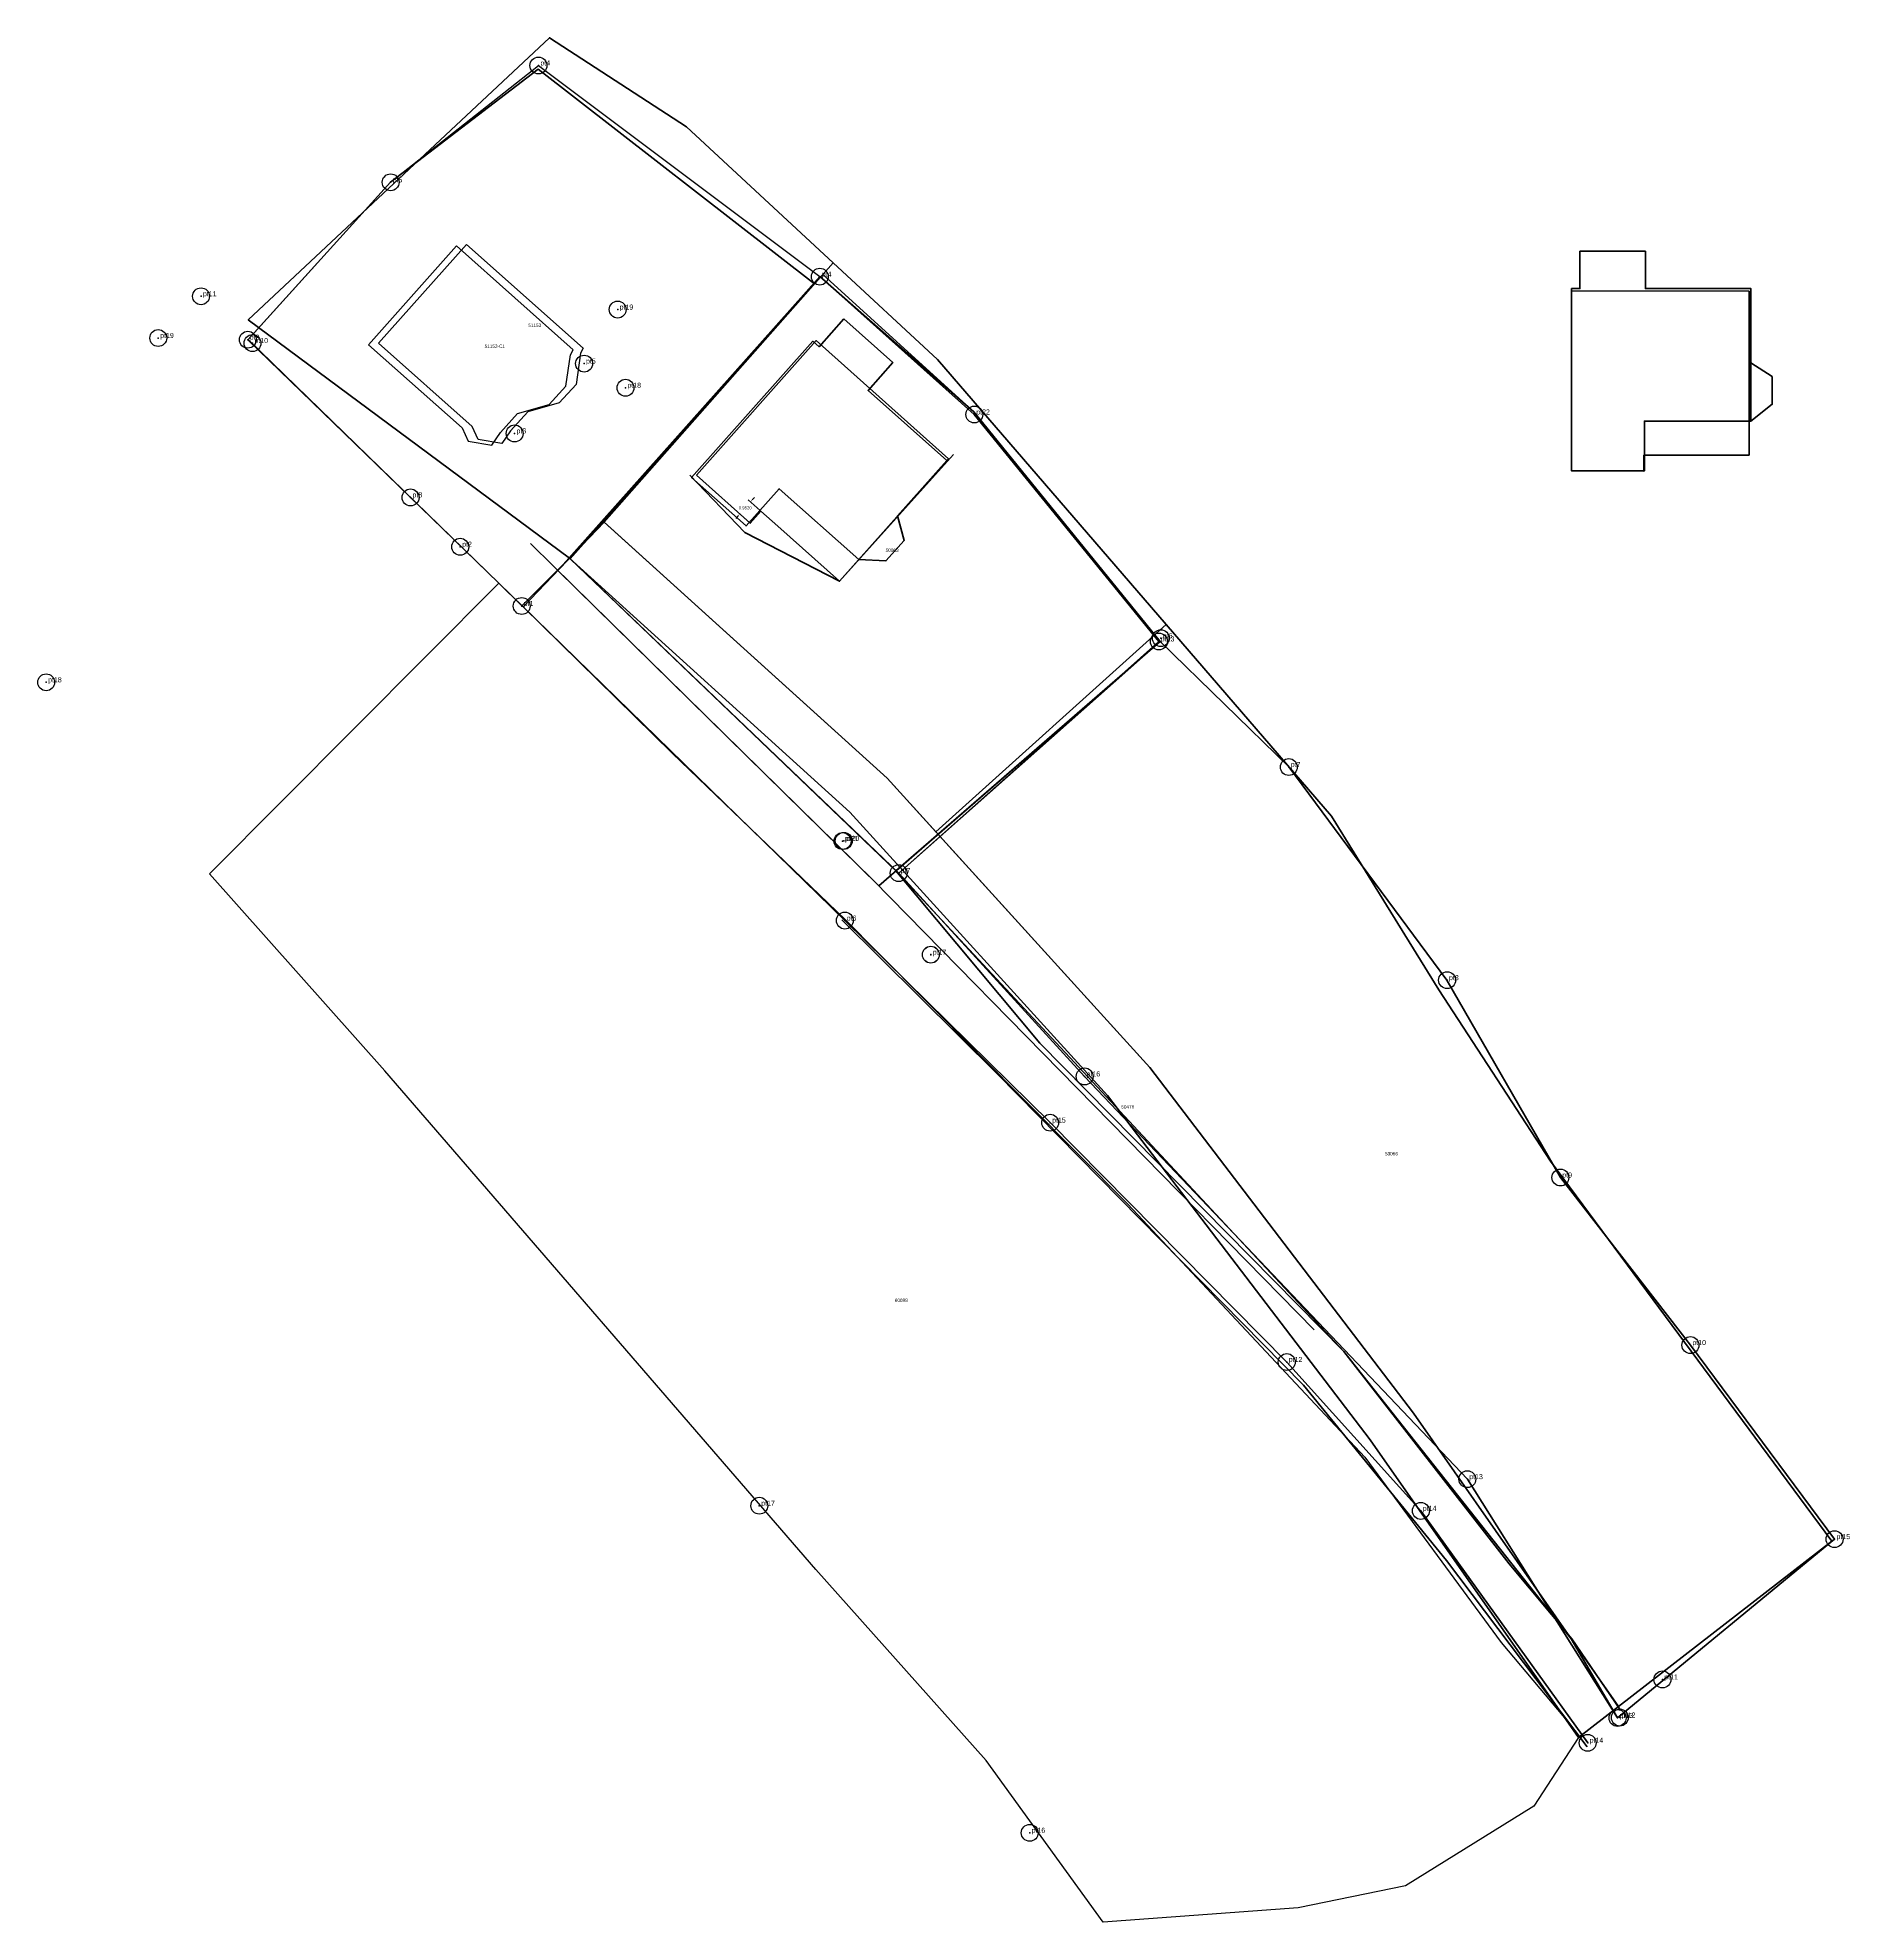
# Model space of a CAD drawing. Header units: inches. Extents: x 377390 to 393736, y 676777 to 701961.
# Drawn here: x 383196.2 to 383303.5, y 683663.4 to 683775 of the extents above; entities that cross this region are included whole.
import ezdxf

# ---------------------------------------------------------------- set-up
doc = ezdxf.new("R2010")
doc.units = ezdxf.units.IN
doc.header["$MEASUREMENT"] = 0
doc.header["$PDMODE"] = 32
doc.header["$PDSIZE"] = 1
for name, color, linetype, true_color in [('CONSTRUCTII_ACTIVE', 7, 'Continuous', 0xd058bf), ('IMOBILE_ACTIVE', 7, 'Continuous', 0x315762), ('LABEL', 7, 'Continuous', 0x315762)]:
    doc.layers.add(name, color=color, linetype=linetype, true_color=true_color)
doc.layers.add('corp', color=1, linetype='Continuous', lineweight=0)
doc.layers.add('Store', color=7, linetype='Continuous')
doc.layers.add('Store_Mark', color=7, linetype='Continuous')
doc.dimstyles.get("Standard").update_dxf_attribs({"dimtxt": 0.18, "dimasz": 0.18, "dimexe": 0.18, "dimexo": 0.0625, "dimgap": 0.09, "dimtad": 0, "dimtih": 1, "dimtoh": 1, "dimdec": 4, "dimzin": 0, "dimdsep": 46, "dimtxsty": 'Standard', "dimcen": 0.09, "dimadec": 0, "dimazin": 0, "dimtfac": 1, "dimtdec": 4, "dimtofl": 0, "dimtmove": 0, "dimatfit": 3, "dimfxl": 1, "dimtolj": 1, "dimtzin": 0, "dimarcsym": 0})
picture_1 = doc.add_image_def('image1.ecw', size_in_pixel=(23609, 17798))
picture_2 = doc.add_image_def('image2.ecw', size_in_pixel=(32692, 41531))

# ---------------------------------------------------------------- blocks, each defined once
blk = doc.blocks.new('A$C399831D9')
at = {"layer": 'Store', "color": 1}
for p in [(29.65, 105.16, 160.32), (20.9, 98.24, 160.36), (9.67, 91.49, 160.55), (7.14, 89.02, 160.33), (12.44, 88.92, 160.33), (12.72, 88.72, 159.98), (55.46, 84.49, 160.32), (28.24, 83.37, 160.85), (22.08, 79.58, 160.34), (25.02, 76.66, 160.5), (28.66, 73.15, 160.48), (66.39, 71.05, 160.4), (0.5, 68.63, 159.93), (47.66, 59.23, 160.3), (47.73, 59.24, 160.31), (50.98, 57.33, 160.5), (47.79, 54.52, 160.37), (73.96, 28.38, 160.51), (42.73, 19.87, 159.85), (106.4, 17.89, 159.77), (93.55, 7.3, 159.77), (91.78, 5.83, 159.46), (58.74, 0.5, 159.39)]:
    blk.add_point(p, dxfattribs=at)
at = {"layer": 'Store_Mark', "color": 1}
for s, p in [(' pt4', (29.65, 105.16)), (' pt5', (20.9, 98.24)), (' pt11', (9.67, 91.49)), (' pt19', (7.14, 89.02)), (' pt9', (12.44, 88.92)), (' pt10', (12.72, 88.72)), (' pt22', (55.46, 84.49)), (' pt3', (28.24, 83.37)), (' pt8', (22.08, 79.58)), (' pt2', (25.02, 76.66)), (' pt1', (28.66, 73.15)), (' pt23', (66.39, 71.05)), (' pt18', (0.5, 68.63)), (' pt21', (47.66, 59.23)), (' pt20', (47.73, 59.24)), (' pt7', (50.98, 57.33)), (' pt6', (47.79, 54.52)), (' pt12', (73.96, 28.38)), (' pt17', (42.73, 19.87)), (' pt15', (106.4, 17.89)), (' pt13', (93.55, 7.3)), (' pt14', (91.78, 5.83)), (' pt16', (58.74, 0.5))]:
    blk.add_text(s, height=0.3, dxfattribs=at).set_placement(p)
blk = doc.blocks.new('A$C6A104770')
at = {"layer": 'Store'}
for p in [(14.46, 85.83, 160.02), (2.49, 83.88, 159.88), (0.5, 80.68, 158.63), (2.95, 79.25, 159.94), (34.65, 64.42, 160.14), (42.23, 56.79, 159.71), (21.03, 45.68, 159.58), (51.6, 44.17, 161.47), (30.14, 38.47, 159.65), (28.1, 35.73, 159.66), (58.31, 32.48, 160.08), (66.01, 22.56, 159.71), (52.8, 14.62, 159.63), (50.05, 12.74, 159.55), (64.35, 2.76, 159.11), (61.83, 0.5, 159.16)]:
    blk.add_point(p, dxfattribs=at)
at = {"layer": 'Store_Mark'}
for s, p in [(' pt4', (14.46, 85.83)), (' pt19', (2.49, 83.88)), (' pt5', (0.5, 80.68)), (' pt18', (2.95, 79.25)), (' pt6', (34.65, 64.42)), (' pt7', (42.23, 56.79)), (' pt17', (21.03, 45.68)), (' pt8', (51.6, 44.17)), (' pt16', (30.14, 38.47)), (' pt15', (28.1, 35.73)), (' pt9', (58.31, 32.48)), (' pt10', (66.01, 22.56)), (' pt13', (52.8, 14.62)), (' pt14', (50.05, 12.74)), (' pt11', (64.35, 2.76)), (' pt12', (61.83, 0.5))]:
    blk.add_text(s, height=0.3, dxfattribs=at).set_placement(p)
blk = doc.blocks.new('*D252')
at = {"color": 0, "lineweight": -2, "transparency": 16777216}
for p, q in [((383239.02, 683746.96), (383238.31, 683747.59)), ((383238.56, 683747.61), (383238.68, 683747.74)), ((383237.69, 683746.63), (383237.57, 683746.49)), ((383238.38, 683746.25), (383237.68, 683746.88))]:
    blk.add_line(p, q, dxfattribs=at)
at = {"color": 0, "lineweight": 90, "transparency": 16777216}
for points in [[(383238.54, 683747.63), (383238.58, 683747.59), (383238.44, 683747.47)], [(383237.67, 683746.65), (383237.71, 683746.61), (383237.81, 683746.76)]]:
    blk.add_solid(points, dxfattribs=at)
at = {"layer": 'Defpoints', "color": 0, "lineweight": 90, "transparency": 16777216}
for p in [(383238.44, 683747.47), (383239.06, 683746.92), (383238.43, 683746.21)]:
    blk.add_point(p, dxfattribs=at)
at = {"color": 0, "lineweight": 90, "transparency": 16777216, "insert": (383238.13, 683747.12), "char_height": 0.18, "attachment_point": 5}
blk.add_mtext('\\A1;0.9520', dxfattribs=at)

msp = doc.modelspace()

# ---------------------------------------------------------------- linework, layer by layer
at = {"color": 200, "lineweight": 90, "elevation": 160.3268}
msp.add_lwpolyline([(383208.67498, 683757.07665), (383217.1354, 683766.3978), (383225.8682, 683773.0866), (383242.2343, 683760.3879), (383229.78, 683746.27), (383224.97886, 683741.25814), (383223.535, 683742.662), (383216.28257, 683749.71017)], close=True, dxfattribs=at)
for points in [[(383217.1354, 683766.3978), (383225.88632, 683773.31349)], [(383225.88632, 683773.31349), (383242.5461, 683760.81345)]]:
    msp.add_lwpolyline(points)
at = {"color": 172, "lineweight": 90}
for points in [[(383297.67901, 683752.25131), (383291.37408, 683752.25131), (383291.37408, 683749.30131), (383287.06408, 683749.30131), (383287.06408, 683760.10131), (383287.55408, 683760.10131), (383287.55408, 683762.31131), (383291.43408, 683762.31131), (383291.43408, 683760.10131), (383297.67901, 683760.10131), (383297.67901, 683752.25131)], [(383297.67901, 683755.70131), (383298.93901, 683754.88743), (383298.93901, 683753.25743), (383297.67901, 683752.25131)], [(383247.21913, 683725.48265), (383262.699, 683739.202), (383270.32225, 683731.77326), (383279.68375, 683719.14784), (383286.3982, 683707.45942), (383294.1001, 683697.53927), (383302.63033, 683686.04778), (383289.78119, 683675.45413), (383287.04088, 683680.135), (383273.57, 683697.157), (383247.06103, 683725.61039)]]:
    msp.add_lwpolyline(points, dxfattribs=at)
at = {"color": 20, "lineweight": 90}
msp.add_lwpolyline([(383242.5461, 683760.81345), (383251.67, 683752.812), (383262.699, 683739.202), (383246.04967, 683724.73137), (383227.03539, 683743.40493)], close=True, dxfattribs=at)
for points in [[(383242.5461, 683760.81345), (383251.69036, 683752.64615), (383262.62258, 683739.20264), (383247.21985, 683725.48329), (383227.73, 683744.13), (383242.5461, 683760.81345)], [(383225.40765, 683745.00575), (383226.76919, 683743.66619), (383245.73165, 683725.05575), (383271.82444, 683698.44057)], [(383223.53501, 683742.66201), (383224.89654, 683741.32244)]]:
    msp.add_lwpolyline(points, dxfattribs=at)
at = {"color": 164, "lineweight": 120}
for points, elevation in [([(383262.699, 683739.202), (383251.67, 683752.812), (383242.72, 683760.931), (383227.7725, 683744.09147)], 160.18), ([(383250.463, 683750.273), (383243.714, 683742.775), (383238.106, 683745.663), (383234.841, 683749.061)], 159.55), ([(383262.699, 683739.202), (383247.053, 683725.62), (383227.7725, 683744.09147)], 160.18), ([(383289.916, 683675.981), (383287.08, 683680.135), (383283.356, 683684.591), (383273.57, 683697.157), (383255.578, 683715.416), (383247.053, 683725.62)], 159.52), ([(383243.859, 683722.712), (383253.04, 683713.602), (383271.186, 683695.171), (383279.664, 683684.778), (383287.984, 683673.749)], 159.98)]:
    msp.add_lwpolyline(points, dxfattribs=dict(at, elevation=elevation))
at = {"color": 6, "lineweight": 90}
msp.add_lwpolyline([(383243.97049, 683758.30573), (383246.86968, 683755.72715), (383245.40096, 683754.07581), (383250.06726, 683749.92553), (383247.14309, 683746.63778), (383247.54369, 683745.19227), (383246.46042, 683743.97431), (383244.85028, 683744.05989), (383240.13914, 683748.25005), (383238.17862, 683746.04577), (383234.95813, 683748.91012), (383242.13563, 683756.98003), (383242.50176, 683756.65439)], close=True, dxfattribs=at)
at = {"color": 40, "lineweight": 90}
for points, elevation in [([(383224.89654, 683741.30562), (383227.72999, 683744.13001), (383247.21985, 683725.48329), (383258.22539, 683713.4493), (383280.88907, 683689.60249), (383289.78119, 683675.45413)], 160.4823), ([(383288.01735, 683673.98154), (383278.13608, 683687.71565), (383270.19527, 683696.53282), (383256.19249, 683710.71241), (383244.02249, 683722.67343), (383224.91341, 683741.32244)], 159.458)]:
    msp.add_lwpolyline(points, dxfattribs=dict(at, elevation=elevation))
at = {"layer": 'CONSTRUCTII_ACTIVE', "color": 0, "lineweight": 30}
msp.add_lwpolyline([(383221.63, 683762.72), (383228.54, 683756.57), (383228.37, 683756.27), (383228.11, 683754.42), (383227.11, 683753.34), (383225.25, 683752.8), (383224.24, 683751.67), (383223.72, 683750.93), (383222.32, 683751.16), (383221.96, 683751.94), (383216.42, 683756.87)], close=True, dxfattribs=at)
at = {"layer": 'corp', "lineweight": 140, "flags": 128}
msp.add_lwpolyline([(383227.73, 683744.13), (383208.7, 683758.26), (383226.54, 683774.96), (383234.66, 683769.69), (383243.33, 683761.63), (383229.78, 683746.27)], close=True, dxfattribs=at)
at = {"layer": 'corp', "lineweight": 30, "flags": 128}
msp.add_lwpolyline([(383215.82422, 683756.77695), (383221.36422, 683751.84695), (383221.72422, 683751.06695), (383223.12422, 683750.83695), (383223.64422, 683751.57695), (383224.65422, 683752.70695), (383226.51422, 683753.24695), (383227.51422, 683754.32695), (383227.77422, 683756.17695), (383227.94422, 683756.47695), (383221.03422, 683762.62695)], close=True, dxfattribs=at)
at = {"layer": 'corp', "color": 1, "lineweight": 40, "flags": 128}
msp.add_lwpolyline([(383229.78, 683746.27), (383230.17, 683745.92), (383246.53, 683731.11), (383249.41, 683727.93), (383263.05, 683740.2), (383249.51, 683755.9), (383243.33, 683761.63)], close=True, dxfattribs=at)
at = {"layer": 'corp', "color": 5, "lineweight": 70, "flags": 128}
msp.add_lwpolyline([(383287.06408, 683749.30131), (383287.06408, 683759.96983), (383297.56976, 683759.94674), (383297.56933, 683750.24296), (383292.68343, 683750.24303), (383291.3405, 683750.2434), (383291.34026, 683749.29145)], close=True, dxfattribs=at)
at = {"layer": 'corp', "lineweight": 35, "flags": 128}
msp.add_lwpolyline([(383235.243, 683749.057), (383242.335, 683757.027), (383250.168, 683750.026), (383243.717, 683742.777), (383240.067, 683746.025), (383239.064, 683746.918), (383238.431, 683746.207)], close=True, dxfattribs=at)
at = {"layer": 'IMOBILE_ACTIVE', "color": 5, "lineweight": 30}
for points in [[(383225.8682, 683773.0866), (383242.2343, 683760.3879), (383229.78, 683746.27), (383224.9792, 683741.2585), (383208.698, 683757.0811), (383217.1354, 683766.3978)], [(383259.316, 683663.355), (383252.394, 683672.93), (383242.315, 683684.256), (383216.784, 683713.782), (383206.404, 683725.44), (383223.535, 683742.662), (383224.979, 683741.258), (383233.812, 683732.592), (383244.068, 683722.713), (383245.984, 683720.791), (383260.776, 683705.876), (383274.827, 683690.901), (383282.896, 683679.931), (383286.648, 683675.464), (383287.47, 683674.29), (383284.832, 683670.226), (383277.22, 683665.509), (383270.876, 683664.213)]]:
    msp.add_lwpolyline(points, close=True, dxfattribs=at)
at = {"layer": 'IMOBILE_ACTIVE', "color": 6, "lineweight": 40}
for points in [[(383229.78, 683746.27), (383243.33, 683761.63), (383249.51, 683755.9), (383263.05, 683740.2), (383249.41, 683727.93), (383246.53, 683731.11), (383230.17, 683745.92)], [(383227.73, 683744.13), (383229.78, 683746.27), (383246.53, 683731.11), (383262.08, 683713.98), (383277.7, 683693.5), (383289.84, 683676.13), (383287.47, 683674.29), (383275.13, 683691.92), (383259.58, 683712.31), (383244.32, 683729.09)], [(383249.41, 683727.93), (383263.05, 683740.2), (383272.85, 683728.85), (383279.21, 683718.57), (383285.81, 683708.43), (383302.47, 683685.92), (383289.84, 683676.13), (383277.7, 683693.5), (383262.08, 683713.98)]]:
    msp.add_lwpolyline(points, close=True, dxfattribs=at)
at = {"layer": 'Store'}
msp.add_point((383249.11952, 683720.65657, 159.5765), dxfattribs=at)

# ---------------------------------------------------------------- block references
for name, p in [('A$C399831D9', (383196.23502, 683668.15536)), ('A$C6A104770', (383228.08836, 683674.9785))]:
    msp.add_blockref(name, p)

# ---------------------------------------------------------------- texts
at = {"layer": 'LABEL'}
for s, p in [('51153', (383225.28445, 683757.83032)), ('51153-C1', (383222.69443, 683756.58939)), ('50063', (383246.44409, 683744.50783)), ('50476', (383260.3969, 683711.54493)), ('53066', (383276.01078, 683708.77211)), ('60698', (383246.98712, 683700.09214))]:
    msp.add_text(s, height=0.2, dxfattribs=at).set_placement(p)
at = {"layer": 'Store_Mark'}
msp.add_text(' pt17', height=0.3, dxfattribs=at).set_placement((383249.11952, 683720.65657))

# ---------------------------------------------------------------- dimensions: what is measured, and where the dimension line sits
at = {"color": 172, "lineweight": 90}
dim = msp.add_aligned_dim(p1=(383238.431, 683746.207), p2=(383239.064, 683746.918), distance=0.83211, dimstyle='Standard', dxfattribs=at)
dim.commit()
dim.dimension.update_dxf_attribs({"geometry": '*D252', "text_midpoint": (383238.126, 683747.11581)})

# ---------------------------------------------------------------- pictures from other files: only their frames are drawn
at = {"lineweight": 90}
image = msp.add_image(picture_2, insert=(377390.4321, 681195.5083), size_in_units=(16346, 20765.5), dxfattribs=at)
image.dxf.flags = 7
image = msp.add_image(picture_1, insert=(379388.5524, 676777.1612), size_in_units=(11804.5, 8899))
image.dxf.flags = 7

doc.saveas('drawing.dxf')
